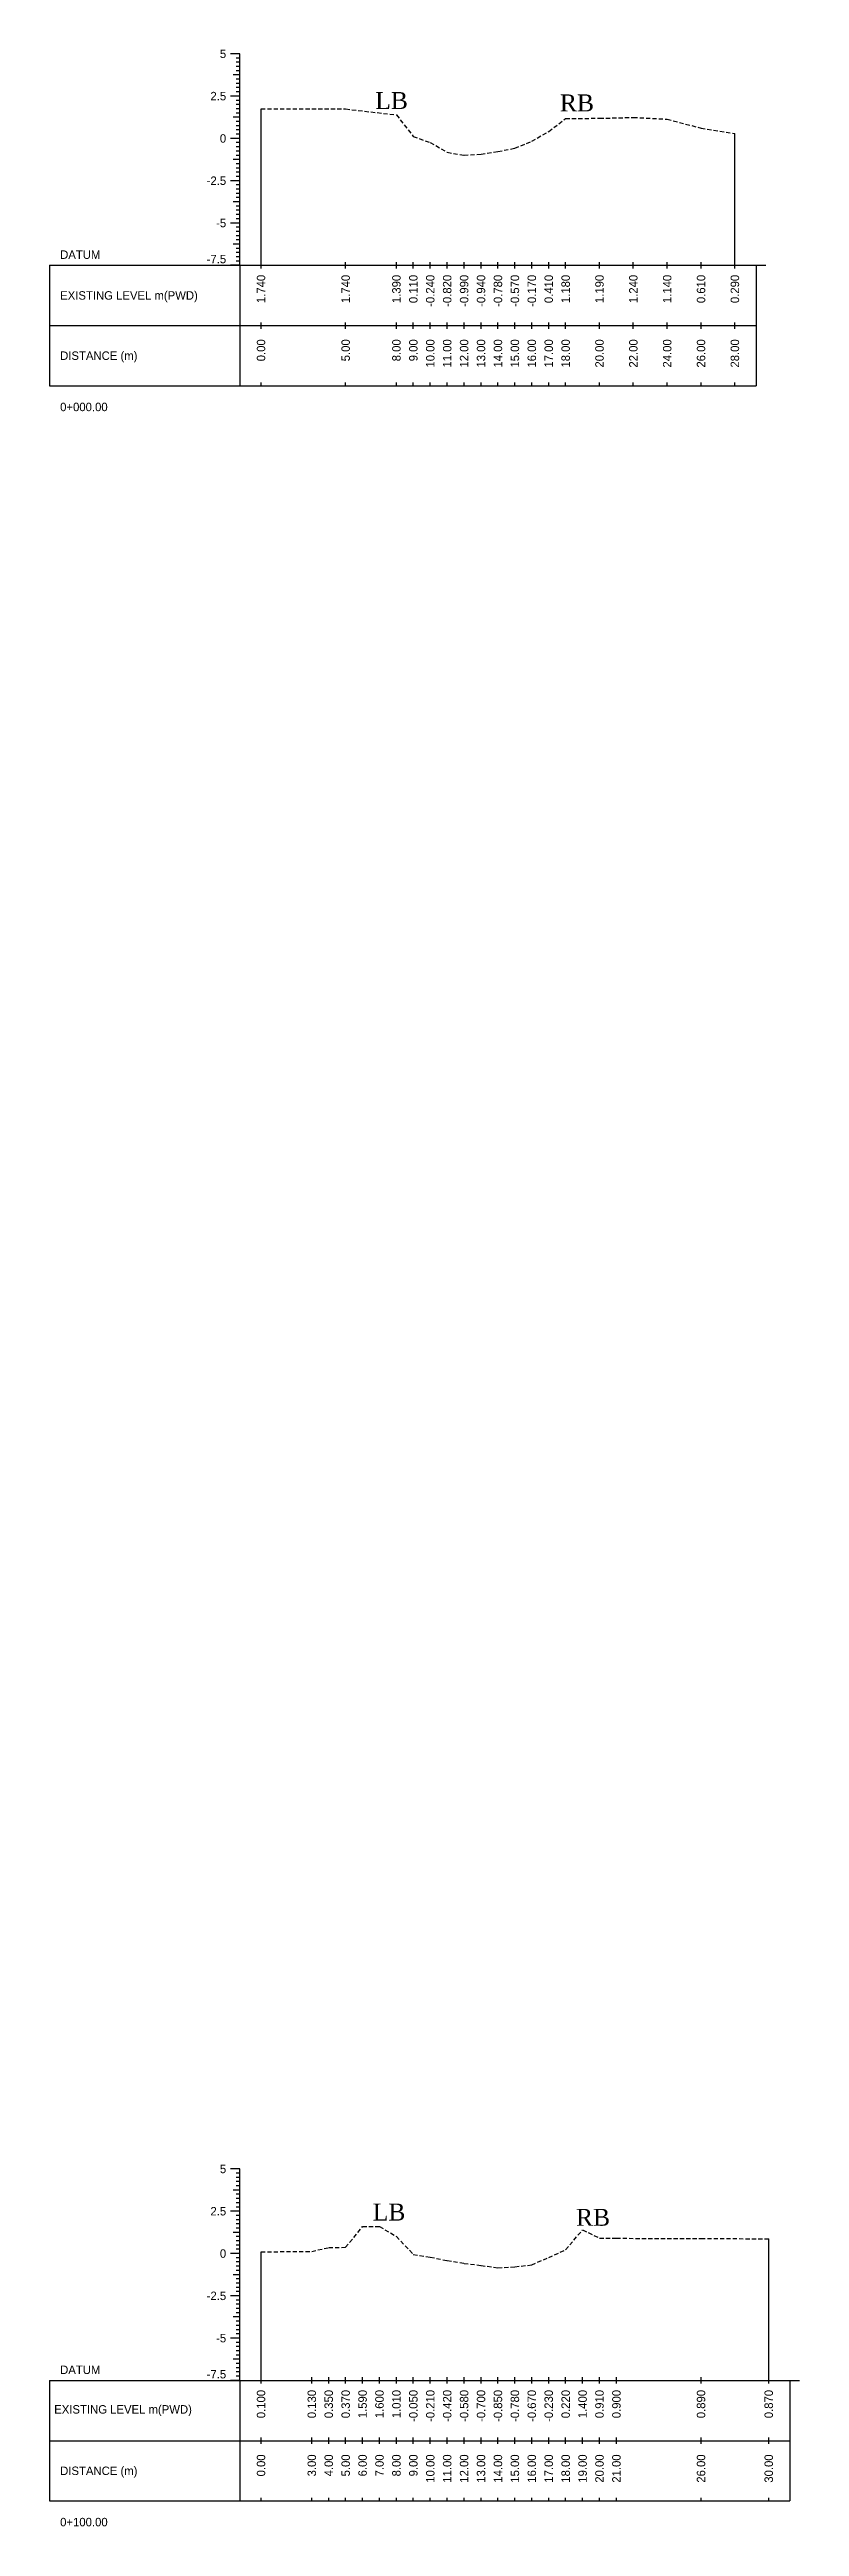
# Model space of a CAD drawing. Header units: inches. Extents: x 933 to 2044, y -1635 to -1096.
# Drawn here: x 1236 to 1280.3, y -1242.7 to -1096.3 of the extents above; entities that cross this region are included whole.
import ezdxf
from ezdxf.enums import TextEntityAlignment as Align

# ---------------------------------------------------------------- set-up
doc = ezdxf.new("R2010")
doc.units = ezdxf.units.IN
doc.header["$MEASUREMENT"] = 0
doc.linetypes.add('HIDDEN', pattern=[0.375, 0.25, -0.125])
doc.layers.add('CS_Drawing', color=7, linetype='Continuous')
doc.layers.add('GL', color=3, linetype='HIDDEN')
doc.styles.add('romans', font='romans.shx')

msp = doc.modelspace()

# ---------------------------------------------------------------- texts
at = {"char_height": 1, "width": 154.2752, "attachment_point": 1, "style": 'romans'}
for s, insert in [('{\\fTimes New Roman|b0|i0|c0|p18;LB}', (1255.25, -1098.85)), ('{\\fTimes New Roman|b0|i0|c0|p18;RB}', (1266.16, -1098.99)), ('{\\fTimes New Roman|b0|i0|c0|p18;LB}', (1255.1, -1223.64)), ('{\\fTimes New Roman|b0|i0|c0|p18;RB}', (1267.11, -1223.95))]:
    msp.add_mtext(s, dxfattribs=dict(at, insert=insert))
at = {"layer": 'CS_Drawing'}
for s, p in [('5', (1246.44, -1096.59)), ('2.5', (1246.44, -1099.09)), ('0', (1246.44, -1101.59)), ('-2.5', (1246.44, -1104.09)), ('-5', (1246.44, -1106.59)), ('5', (1246.44, -1221.59)), ('2.5', (1246.44, -1224.09)), ('0', (1246.44, -1226.59)), ('-2.5', (1246.44, -1229.09)), ('-5', (1246.44, -1231.59))]:
    msp.add_text(s, height=0.5, dxfattribs=at).set_placement(p, align=Align.MIDDLE_RIGHT)
for s, p in [('DATUM', (1236.63, -1108.46)), ('EXISTING LEVEL m(PWD)', (1236.63, -1110.87)), ('DISTANCE (m)', (1236.63, -1114.43)), ('0+000.00', (1236.63, -1117.46)), ('DATUM', (1236.63, -1233.46)), ('EXISTING LEVEL m(PWD)', (1236.28, -1235.8)), ('DISTANCE (m)', (1236.63, -1239.43)), ('0+100.00', (1236.63, -1242.46))]:
    msp.add_text(s, height=0.5, dxfattribs=at).set_placement(p, align=Align.MIDDLE_LEFT)
for p in [(1246.44, -1108.97), (1246.44, -1233.97)]:
    msp.add_text('-7.5', height=0.5, dxfattribs=at).set_placement(p, align=Align.RIGHT)
for s, p in [('1.740', (1248.5, -1109.65)), ('1.740', (1253.5, -1109.65)), ('1.390', (1256.5, -1109.65)), ('0.110', (1257.5, -1109.65)), ('-0.240', (1258.5, -1109.65)), ('-0.820', (1259.5, -1109.65)), ('-0.990', (1260.5, -1109.65)), ('-0.940', (1261.5, -1109.65)), ('-0.780', (1262.5, -1109.65)), ('-0.570', (1263.5, -1109.65)), ('-0.170', (1264.5, -1109.65)), ('0.410', (1265.5, -1109.65)), ('1.180', (1266.5, -1109.65)), ('1.190', (1268.5, -1109.65)), ('1.240', (1270.5, -1109.65)), ('1.140', (1272.5, -1109.65)), ('0.610', (1274.5, -1109.65)), ('0.290', (1276.5, -1109.65)), ('0.00', (1248.5, -1113.46)), ('5.00', (1253.5, -1113.46)), ('8.00', (1256.5, -1113.46)), ('9.00', (1257.5, -1113.46)), ('10.00', (1258.5, -1113.46)), ('11.00', (1259.5, -1113.46)), ('12.00', (1260.5, -1113.46)), ('13.00', (1261.5, -1113.46)), ('14.00', (1262.5, -1113.46)), ('15.00', (1263.5, -1113.46)), ('16.00', (1264.5, -1113.46)), ('17.00', (1265.5, -1113.46)), ('18.00', (1266.5, -1113.46)), ('20.00', (1268.5, -1113.46)), ('22.00', (1270.5, -1113.46)), ('24.00', (1272.5, -1113.46)), ('26.00', (1274.5, -1113.46)), ('28.00', (1276.5, -1113.46)), ('0.100', (1248.5, -1234.65)), ('0.130', (1251.5, -1234.65)), ('0.350', (1252.5, -1234.65)), ('0.370', (1253.5, -1234.65)), ('1.590', (1254.5, -1234.65)), ('1.600', (1255.5, -1234.65)), ('1.010', (1256.5, -1234.65)), ('-0.050', (1257.5, -1234.65)), ('-0.210', (1258.5, -1234.65)), ('-0.420', (1259.5, -1234.65)), ('-0.580', (1260.5, -1234.65)), ('-0.700', (1261.5, -1234.65)), ('-0.850', (1262.5, -1234.65)), ('-0.780', (1263.5, -1234.65)), ('-0.670', (1264.5, -1234.65)), ('-0.230', (1265.5, -1234.65)), ('0.220', (1266.5, -1234.65)), ('1.400', (1267.5, -1234.65)), ('0.910', (1268.5, -1234.65)), ('0.900', (1269.5, -1234.65)), ('0.890', (1274.5, -1234.65)), ('0.870', (1278.5, -1234.65)), ('0.00', (1248.5, -1238.46)), ('3.00', (1251.5, -1238.46)), ('4.00', (1252.5, -1238.46)), ('5.00', (1253.5, -1238.46)), ('6.00', (1254.5, -1238.46)), ('7.00', (1255.5, -1238.46)), ('8.00', (1256.5, -1238.46)), ('9.00', (1257.5, -1238.46)), ('10.00', (1258.5, -1238.46)), ('11.00', (1259.5, -1238.46)), ('12.00', (1260.5, -1238.46)), ('13.00', (1261.5, -1238.46)), ('14.00', (1262.5, -1238.46)), ('15.00', (1263.5, -1238.46)), ('16.00', (1264.5, -1238.46)), ('17.00', (1265.5, -1238.46)), ('18.00', (1266.5, -1238.46)), ('19.00', (1267.5, -1238.46)), ('20.00', (1268.5, -1238.46)), ('21.00', (1269.5, -1238.46)), ('26.00', (1274.5, -1238.46)), ('30.00', (1278.5, -1238.46))]:
    msp.add_text(s, height=0.5, rotation=90, dxfattribs=at).set_placement(p, align=Align.MIDDLE_RIGHT)

# ---------------------------------------------------------------- linework, layer by layer
at = {"layer": 'CS_Drawing'}
for p, q in [((1247.25, -1096.59), (1246.69, -1096.59)), ((1247.25, -1096.59), (1246.86, -1096.59)), ((1247.25, -1097.84), (1246.86, -1097.84)), ((1247.25, -1096.59), (1247.03, -1096.59)), ((1247.25, -1096.84), (1247.03, -1096.84)), ((1247.25, -1097.09), (1247.03, -1097.09)), ((1247.25, -1097.34), (1247.03, -1097.34)), ((1247.25, -1097.59), (1247.03, -1097.59)), ((1247.25, -1097.84), (1247.03, -1097.84)), ((1247.25, -1109.09), (1247.25, -1096.59)), ((1247.25, -1099.09), (1246.69, -1099.09)), ((1247.25, -1099.09), (1246.86, -1099.09)), ((1247.25, -1098.09), (1247.03, -1098.09)), ((1247.25, -1098.34), (1247.03, -1098.34)), ((1247.25, -1098.59), (1247.03, -1098.59)), ((1247.25, -1098.84), (1247.03, -1098.84)), ((1247.25, -1099.09), (1247.03, -1099.09)), ((1247.25, -1100.34), (1246.86, -1100.34)), ((1247.25, -1099.34), (1247.03, -1099.34)), ((1247.25, -1099.59), (1247.03, -1099.59)), ((1247.25, -1099.84), (1247.03, -1099.84)), ((1247.25, -1100.09), (1247.03, -1100.09)), ((1247.25, -1100.34), (1247.03, -1100.34)), ((1247.25, -1100.59), (1247.03, -1100.59)), ((1248.5, -1109.09), (1248.5, -1099.85)), ((1247.25, -1101.59), (1246.69, -1101.59)), ((1247.25, -1101.59), (1246.86, -1101.59)), ((1247.25, -1100.84), (1247.03, -1100.84)), ((1247.25, -1101.09), (1247.03, -1101.09)), ((1247.25, -1101.34), (1247.03, -1101.34)), ((1247.25, -1101.59), (1247.03, -1101.59)), ((1247.25, -1101.84), (1247.03, -1101.84)), ((1247.25, -1102.09), (1247.03, -1102.09)), ((1276.5, -1109.09), (1276.5, -1101.3)), ((1247.25, -1102.84), (1246.86, -1102.84)), ((1247.25, -1102.34), (1247.03, -1102.34)), ((1247.25, -1102.59), (1247.03, -1102.59)), ((1247.25, -1102.84), (1247.03, -1102.84)), ((1247.25, -1103.09), (1247.03, -1103.09)), ((1247.25, -1103.34), (1247.03, -1103.34)), ((1247.25, -1103.59), (1247.03, -1103.59)), ((1247.25, -1104.09), (1246.69, -1104.09)), ((1247.25, -1104.09), (1246.86, -1104.09)), ((1247.25, -1103.84), (1247.03, -1103.84)), ((1247.25, -1104.09), (1247.03, -1104.09)), ((1247.25, -1104.34), (1247.03, -1104.34)), ((1247.25, -1104.59), (1247.03, -1104.59)), ((1247.25, -1104.84), (1247.03, -1104.84)), ((1247.25, -1105.09), (1247.03, -1105.09)), ((1247.25, -1106.59), (1246.69, -1106.59)), ((1247.25, -1105.34), (1246.86, -1105.34)), ((1247.25, -1106.59), (1246.86, -1106.59)), ((1247.25, -1105.34), (1247.03, -1105.34)), ((1247.25, -1105.59), (1247.03, -1105.59)), ((1247.25, -1105.84), (1247.03, -1105.84)), ((1247.25, -1106.09), (1247.03, -1106.09)), ((1247.25, -1106.34), (1247.03, -1106.34)), ((1247.25, -1106.59), (1247.03, -1106.59)), ((1247.25, -1107.84), (1246.86, -1107.84)), ((1247.25, -1106.84), (1247.03, -1106.84)), ((1247.25, -1107.09), (1247.03, -1107.09)), ((1247.25, -1107.34), (1247.03, -1107.34)), ((1247.25, -1107.59), (1247.03, -1107.59)), ((1247.25, -1107.84), (1247.03, -1107.84)), ((1247.25, -1108.09), (1247.03, -1108.09)), ((1236, -1109.09), (1247.25, -1109.09)), ((1236, -1109.09), (1236, -1116.21)), ((1247.25, -1109.09), (1246.69, -1109.09)), ((1247.25, -1109.09), (1246.86, -1109.09)), ((1247.25, -1108.34), (1247.03, -1108.34)), ((1247.25, -1108.59), (1247.03, -1108.59)), ((1247.25, -1108.84), (1247.03, -1108.84)), ((1247.25, -1109.09), (1247.03, -1109.09)), ((1247.25, -1109.09), (1277.75, -1109.09)), ((1247.25, -1109.09), (1247.25, -1116.21)), ((1248.5, -1109.27), (1248.5, -1108.9)), ((1253.5, -1109.27), (1253.5, -1108.9)), ((1256.5, -1109.27), (1256.5, -1108.9)), ((1257.5, -1109.27), (1257.5, -1108.9)), ((1258.5, -1109.27), (1258.5, -1108.9)), ((1259.5, -1109.27), (1259.5, -1108.9)), ((1260.5, -1109.27), (1260.5, -1108.9)), ((1261.5, -1109.27), (1261.5, -1108.9)), ((1262.5, -1109.27), (1262.5, -1108.9)), ((1263.5, -1109.27), (1263.5, -1108.9)), ((1264.5, -1109.27), (1264.5, -1108.9)), ((1265.5, -1109.27), (1265.5, -1108.9)), ((1266.5, -1109.27), (1266.5, -1108.9)), ((1268.5, -1109.27), (1268.5, -1108.9)), ((1270.5, -1109.27), (1270.5, -1108.9)), ((1272.5, -1109.27), (1272.5, -1108.9)), ((1274.5, -1109.27), (1274.5, -1108.9)), ((1276.5, -1109.27), (1276.5, -1108.9)), ((1277.75, -1109.09), (1278.32, -1109.09)), ((1277.75, -1109.09), (1278.15, -1109.09)), ((1277.75, -1109.09), (1277.98, -1109.09)), ((1277.75, -1109.09), (1277.75, -1116.21)), ((1248.5, -1112.84), (1248.5, -1112.46)), ((1253.5, -1112.84), (1253.5, -1112.46)), ((1256.5, -1112.84), (1256.5, -1112.46)), ((1257.5, -1112.84), (1257.5, -1112.46)), ((1258.5, -1112.84), (1258.5, -1112.46)), ((1259.5, -1112.84), (1259.5, -1112.46)), ((1260.5, -1112.84), (1260.5, -1112.46)), ((1261.5, -1112.84), (1261.5, -1112.46)), ((1262.5, -1112.84), (1262.5, -1112.46)), ((1263.5, -1112.84), (1263.5, -1112.46)), ((1264.5, -1112.84), (1264.5, -1112.46)), ((1265.5, -1112.84), (1265.5, -1112.46)), ((1266.5, -1112.84), (1266.5, -1112.46)), ((1268.5, -1112.84), (1268.5, -1112.46)), ((1270.5, -1112.84), (1270.5, -1112.46)), ((1272.5, -1112.84), (1272.5, -1112.46)), ((1274.5, -1112.84), (1274.5, -1112.46)), ((1276.5, -1112.84), (1276.5, -1112.46)), ((1236, -1112.65), (1247.25, -1112.65)), ((1247.25, -1112.65), (1277.75, -1112.65)), ((1247.25, -1112.65), (1277.75, -1112.65)), ((1236, -1116.21), (1247.25, -1116.21)), ((1247.25, -1116.21), (1277.75, -1116.21)), ((1248.5, -1116.21), (1248.5, -1116.02)), ((1253.5, -1116.21), (1253.5, -1116.02)), ((1256.5, -1116.21), (1256.5, -1116.02)), ((1257.5, -1116.21), (1257.5, -1116.02)), ((1258.5, -1116.21), (1258.5, -1116.02)), ((1259.5, -1116.21), (1259.5, -1116.02)), ((1260.5, -1116.21), (1260.5, -1116.02)), ((1261.5, -1116.21), (1261.5, -1116.02)), ((1262.5, -1116.21), (1262.5, -1116.02)), ((1263.5, -1116.21), (1263.5, -1116.02)), ((1264.5, -1116.21), (1264.5, -1116.02)), ((1265.5, -1116.21), (1265.5, -1116.02)), ((1266.5, -1116.21), (1266.5, -1116.02)), ((1268.5, -1116.21), (1268.5, -1116.02)), ((1270.5, -1116.21), (1270.5, -1116.02)), ((1272.5, -1116.21), (1272.5, -1116.02)), ((1274.5, -1116.21), (1274.5, -1116.02)), ((1276.5, -1116.21), (1276.5, -1116.02)), ((1247.25, -1221.59), (1246.69, -1221.59)), ((1247.25, -1221.59), (1246.86, -1221.59)), ((1247.25, -1221.59), (1247.03, -1221.59)), ((1247.25, -1221.84), (1247.03, -1221.84)), ((1247.25, -1222.09), (1247.03, -1222.09)), ((1247.25, -1234.09), (1247.25, -1221.59)), ((1247.25, -1222.84), (1246.86, -1222.84)), ((1247.25, -1222.34), (1247.03, -1222.34)), ((1247.25, -1222.59), (1247.03, -1222.59)), ((1247.25, -1222.84), (1247.03, -1222.84)), ((1247.25, -1223.09), (1247.03, -1223.09)), ((1247.25, -1223.34), (1247.03, -1223.34)), ((1247.25, -1223.59), (1247.03, -1223.59)), ((1247.25, -1224.09), (1246.69, -1224.09)), ((1247.25, -1224.09), (1246.86, -1224.09)), ((1247.25, -1223.84), (1247.03, -1223.84)), ((1247.25, -1224.09), (1247.03, -1224.09)), ((1247.25, -1224.34), (1247.03, -1224.34)), ((1247.25, -1224.59), (1247.03, -1224.59)), ((1247.25, -1224.84), (1247.03, -1224.84)), ((1247.25, -1225.09), (1247.03, -1225.09)), ((1247.25, -1226.59), (1246.69, -1226.59)), ((1247.25, -1225.34), (1246.86, -1225.34)), ((1247.25, -1226.59), (1246.86, -1226.59)), ((1247.25, -1225.34), (1247.03, -1225.34)), ((1247.25, -1225.59), (1247.03, -1225.59)), ((1247.25, -1225.84), (1247.03, -1225.84)), ((1247.25, -1226.09), (1247.03, -1226.09)), ((1247.25, -1226.34), (1247.03, -1226.34)), ((1247.25, -1226.59), (1247.03, -1226.59)), ((1248.5, -1234.09), (1248.5, -1226.49)), ((1278.5, -1234.09), (1278.5, -1225.72)), ((1247.25, -1227.84), (1246.86, -1227.84)), ((1247.25, -1226.84), (1247.03, -1226.84)), ((1247.25, -1227.09), (1247.03, -1227.09)), ((1247.25, -1227.34), (1247.03, -1227.34)), ((1247.25, -1227.59), (1247.03, -1227.59)), ((1247.25, -1227.84), (1247.03, -1227.84)), ((1247.25, -1228.09), (1247.03, -1228.09)), ((1247.25, -1229.09), (1246.69, -1229.09)), ((1247.25, -1229.09), (1246.86, -1229.09)), ((1247.25, -1228.34), (1247.03, -1228.34)), ((1247.25, -1228.59), (1247.03, -1228.59)), ((1247.25, -1228.84), (1247.03, -1228.84)), ((1247.25, -1229.09), (1247.03, -1229.09)), ((1247.25, -1229.34), (1247.03, -1229.34)), ((1247.25, -1229.59), (1247.03, -1229.59)), ((1247.25, -1230.34), (1246.86, -1230.34)), ((1247.25, -1229.84), (1247.03, -1229.84)), ((1247.25, -1230.09), (1247.03, -1230.09)), ((1247.25, -1230.34), (1247.03, -1230.34)), ((1247.25, -1230.59), (1247.03, -1230.59)), ((1247.25, -1230.84), (1247.03, -1230.84)), ((1247.25, -1231.59), (1246.69, -1231.59)), ((1247.25, -1231.59), (1246.86, -1231.59)), ((1247.25, -1231.09), (1247.03, -1231.09)), ((1247.25, -1231.34), (1247.03, -1231.34)), ((1247.25, -1231.59), (1247.03, -1231.59)), ((1247.25, -1231.84), (1247.03, -1231.84)), ((1247.25, -1232.09), (1247.03, -1232.09)), ((1247.25, -1232.34), (1247.03, -1232.34)), ((1247.25, -1232.84), (1246.86, -1232.84)), ((1247.25, -1232.59), (1247.03, -1232.59)), ((1247.25, -1232.84), (1247.03, -1232.84)), ((1247.25, -1233.09), (1247.03, -1233.09)), ((1247.25, -1233.34), (1247.03, -1233.34)), ((1247.25, -1233.59), (1247.03, -1233.59)), ((1247.25, -1233.84), (1247.03, -1233.84)), ((1248.5, -1234.27), (1248.5, -1233.9)), ((1251.5, -1234.27), (1251.5, -1233.9)), ((1252.5, -1234.27), (1252.5, -1233.9)), ((1253.5, -1234.27), (1253.5, -1233.9)), ((1254.5, -1234.27), (1254.5, -1233.9)), ((1255.5, -1234.27), (1255.5, -1233.9)), ((1256.5, -1234.27), (1256.5, -1233.9)), ((1257.5, -1234.27), (1257.5, -1233.9)), ((1258.5, -1234.27), (1258.5, -1233.9)), ((1259.5, -1234.27), (1259.5, -1233.9)), ((1260.5, -1234.27), (1260.5, -1233.9)), ((1261.5, -1234.27), (1261.5, -1233.9)), ((1262.5, -1234.27), (1262.5, -1233.9)), ((1263.5, -1234.27), (1263.5, -1233.9)), ((1264.5, -1234.27), (1264.5, -1233.9)), ((1265.5, -1234.27), (1265.5, -1233.9)), ((1266.5, -1234.27), (1266.5, -1233.9)), ((1267.5, -1234.27), (1267.5, -1233.9)), ((1268.5, -1234.27), (1268.5, -1233.9)), ((1269.5, -1234.27), (1269.5, -1233.9)), ((1274.5, -1234.27), (1274.5, -1233.9)), ((1278.5, -1234.27), (1278.5, -1233.9)), ((1236, -1234.09), (1247.25, -1234.09)), ((1236, -1234.09), (1236, -1241.21)), ((1247.25, -1234.09), (1246.69, -1234.09)), ((1247.25, -1234.09), (1246.86, -1234.09)), ((1247.25, -1234.09), (1247.03, -1234.09)), ((1247.25, -1234.09), (1279.75, -1234.09)), ((1247.25, -1234.09), (1247.25, -1241.21)), ((1279.75, -1234.09), (1280.32, -1234.09)), ((1279.75, -1234.09), (1280.15, -1234.09)), ((1279.75, -1234.09), (1279.98, -1234.09)), ((1279.75, -1234.09), (1279.75, -1241.21)), ((1236, -1237.65), (1247.25, -1237.65)), ((1247.25, -1237.65), (1279.75, -1237.65)), ((1247.25, -1237.65), (1279.75, -1237.65)), ((1248.5, -1237.84), (1248.5, -1237.46)), ((1251.5, -1237.84), (1251.5, -1237.46)), ((1252.5, -1237.84), (1252.5, -1237.46)), ((1253.5, -1237.84), (1253.5, -1237.46)), ((1254.5, -1237.84), (1254.5, -1237.46)), ((1255.5, -1237.84), (1255.5, -1237.46)), ((1256.5, -1237.84), (1256.5, -1237.46)), ((1257.5, -1237.84), (1257.5, -1237.46)), ((1258.5, -1237.84), (1258.5, -1237.46)), ((1259.5, -1237.84), (1259.5, -1237.46)), ((1260.5, -1237.84), (1260.5, -1237.46)), ((1261.5, -1237.84), (1261.5, -1237.46)), ((1262.5, -1237.84), (1262.5, -1237.46)), ((1263.5, -1237.84), (1263.5, -1237.46)), ((1264.5, -1237.84), (1264.5, -1237.46)), ((1265.5, -1237.84), (1265.5, -1237.46)), ((1266.5, -1237.84), (1266.5, -1237.46)), ((1267.5, -1237.84), (1267.5, -1237.46)), ((1268.5, -1237.84), (1268.5, -1237.46)), ((1269.5, -1237.84), (1269.5, -1237.46)), ((1274.5, -1237.84), (1274.5, -1237.46)), ((1278.5, -1237.84), (1278.5, -1237.46)), ((1236, -1241.21), (1247.25, -1241.21)), ((1247.25, -1241.21), (1279.75, -1241.21)), ((1248.5, -1241.21), (1248.5, -1241.02)), ((1251.5, -1241.21), (1251.5, -1241.02)), ((1252.5, -1241.21), (1252.5, -1241.02)), ((1253.5, -1241.21), (1253.5, -1241.02)), ((1254.5, -1241.21), (1254.5, -1241.02)), ((1255.5, -1241.21), (1255.5, -1241.02)), ((1256.5, -1241.21), (1256.5, -1241.02)), ((1257.5, -1241.21), (1257.5, -1241.02)), ((1258.5, -1241.21), (1258.5, -1241.02)), ((1259.5, -1241.21), (1259.5, -1241.02)), ((1260.5, -1241.21), (1260.5, -1241.02)), ((1261.5, -1241.21), (1261.5, -1241.02)), ((1262.5, -1241.21), (1262.5, -1241.02)), ((1263.5, -1241.21), (1263.5, -1241.02)), ((1264.5, -1241.21), (1264.5, -1241.02)), ((1265.5, -1241.21), (1265.5, -1241.02)), ((1266.5, -1241.21), (1266.5, -1241.02)), ((1267.5, -1241.21), (1267.5, -1241.02)), ((1268.5, -1241.21), (1268.5, -1241.02)), ((1269.5, -1241.21), (1269.5, -1241.02)), ((1274.5, -1241.21), (1274.5, -1241.02)), ((1278.5, -1241.21), (1278.5, -1241.02))]:
    msp.add_line(p, q, dxfattribs=at)
at = {"layer": 'GL'}
for points in [[(1248.5, -1099.85), (1253.5, -1099.85), (1256.5, -1100.2), (1257.5, -1101.48), (1258.5, -1101.83), (1259.5, -1102.41), (1260.5, -1102.58), (1261.5, -1102.53), (1262.5, -1102.37), (1263.5, -1102.16), (1264.5, -1101.76), (1265.5, -1101.18), (1266.5, -1100.41), (1268.5, -1100.4), (1270.5, -1100.35), (1272.5, -1100.45), (1274.5, -1100.98), (1276.5, -1101.3)], [(1248.5, -1226.49), (1251.5, -1226.46), (1252.5, -1226.24), (1253.5, -1226.22), (1254.5, -1225), (1255.5, -1224.99), (1256.5, -1225.58), (1257.5, -1226.64), (1258.5, -1226.8), (1259.5, -1227.01), (1260.5, -1227.17), (1261.5, -1227.29), (1262.5, -1227.44), (1263.5, -1227.37), (1264.5, -1227.26), (1265.5, -1226.82), (1266.5, -1226.37), (1267.5, -1225.19), (1268.5, -1225.68), (1269.5, -1225.69), (1274.5, -1225.7), (1278.5, -1225.72)]]:
    msp.add_lwpolyline(points, dxfattribs=at)

msp.set_redraw_order([(e.dxf.handle, doc.entitydb.next_handle()) for e in msp.query("TEXT MTEXT ATTDEF DIMENSION ARC_DIMENSION")])  # texts and dimensions are drawn at this point

doc.saveas('drawing.dxf')
